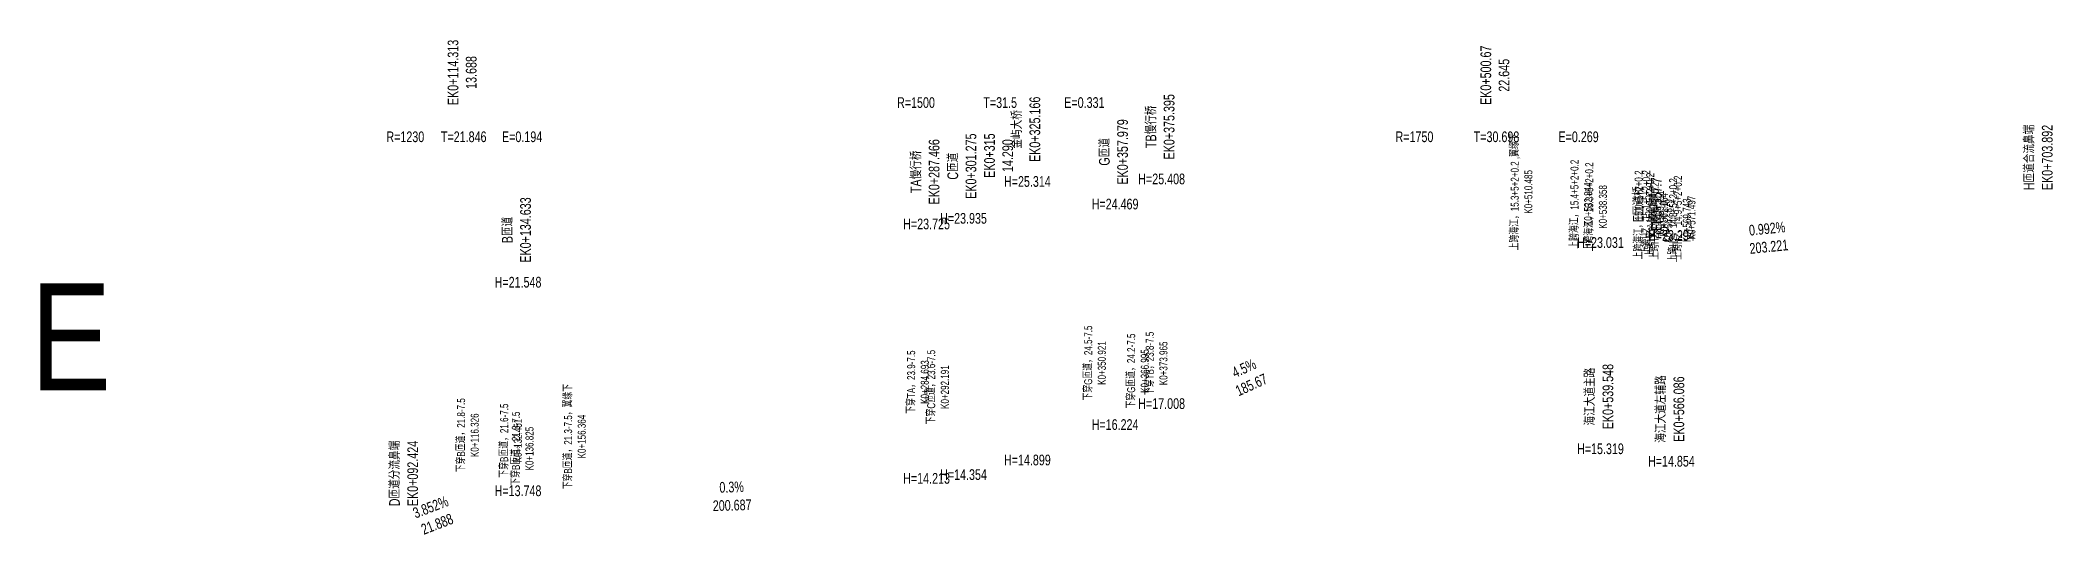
# Model space of a CAD drawing. Extents: x 0 to 558779, y 0 to 2762081.
# Drawn here: x 530991 to 531743, y 2751711 to 2751896 of the extents above; entities that cross this region are included whole.
import ezdxf
from ezdxf.enums import TextEntityAlignment as Align

# ---------------------------------------------------------------- set-up
doc = ezdxf.new("R2010")
doc.units = 0
doc.header["$LTSCALE"] = 20
doc.linetypes.add('HIDDEN', pattern=[0.375, 0.25, -0.125])
for name, color, linetype in [('CtrlPt', 7, 'Continuous'), ('ZdmBz-E', 3, 'Continuous'), ('ZdsjName', 7, 'Continuous')]:
    doc.layers.add(name, color=color, linetype=linetype)
doc.styles.get("Standard").update_dxf_attribs({"font": 'fsdb_e.shx', "width": 0.7, "bigfont": 'hzdx.shx'})

msp = doc.modelspace()

# ---------------------------------------------------------------- texts
at = {"layer": 'CtrlPt', "color": 3, "width": 0.75}
for s, p in [('上跨海江，15.3+5+2+0.2 ,翼缘下', (531544.578, 2751839.257)), ('上跨海江，15.4+5+2+0.2', (531566.937, 2751834.632)), ('上跨海江，15.3+5+2+0.2', (531572.451, 2751833.632)), ('上跨海江，15.0+5+2+0.2', (531590.937, 2751830.632)), ('上跨HZ，15.1+5+2+0.2', (531593.804, 2751831.632)), ('上跨HZ，15.0+5+2+0.2', (531595.257, 2751830.632)), ('上跨HZ，14.8+5+2+0.2', (531603.836, 2751828.632)), ('上跨HZ，14.9+5+2+0.2', (531605.59, 2751829.632)), ('上跨HZ，15+5+2+0.2', (531596.972, 2751828.382)), ('下穿G匝道，24.5-7.5', (531385.014, 2751775.257)), ('下穿G匝道，24.2-7.5', (531401.088, 2751772.257)), ('下穿TB，23.8-7.5', (531408.058, 2751775.132)), ('下穿TA，23.9-7.5', (531318.786, 2751768.132)), ('下穿C匝道，23.6-7.5', (531326.284, 2751766.257)), ('下穿B匝道，21.8-7.5', (531150.419, 2751748.257)), ('下穿B匝道，21.3-7.5，翼缘下', (531190.457, 2751747.757)), ('下穿B匝道，21.6-7.5', (531166.544, 2751746.257)), ('下穿B匝道，21.3-7.5', (531170.918, 2751743.257))]:
    msp.add_text(s, height=3, rotation=90, dxfattribs=at).set_placement(p, align=Align.BOTTOM_CENTER)
for s, p in [('K0+510.485', (531545.778, 2751839.257)), ('K0+532.844', (531568.137, 2751834.632)), ('K0+538.358', (531573.651, 2751833.632)), ('K0+556.844', (531592.137, 2751830.632)), ('K0+559.711', (531595.004, 2751831.632)), ('K0+561.164', (531596.457, 2751830.632)), ('K0+562.879', (531598.172, 2751828.382)), ('K0+569.743', (531605.036, 2751828.632)), ('K0+571.497', (531606.79, 2751829.632)), ('K0+350.921', (531386.214, 2751775.257)), ('K0+373.965', (531409.258, 2751775.132)), ('K0+284.693', (531319.986, 2751768.132)), ('K0+366.995', (531402.288, 2751772.257)), ('K0+292.191', (531327.484, 2751766.257)), ('K0+116.326', (531151.619, 2751748.257)), ('K0+132.451', (531167.744, 2751746.257)), ('K0+156.364', (531191.657, 2751747.757)), ('K0+136.825', (531172.118, 2751743.257))]:
    msp.add_text(s, height=3, rotation=90, dxfattribs=at).set_placement(p, align=Align.TOP_CENTER)
at = {"layer": 'ZdmBz-E', "linetype": 'HIDDEN', "width": 0.75001}
for s, p in [('EK0+114.313', (531148.206, 2751883.902)), ('EK0+500.67', (531534.563, 2751882.852)), ('EK0+315', (531348.893, 2751852.802))]:
    msp.add_text(s, height=4, rotation=90, dxfattribs=at).set_placement(p, align=Align.BOTTOM_CENTER)
for s, p in [('13.688', (531149.806, 2751883.902)), ('22.645', (531536.163, 2751882.852)), ('14.290', (531350.493, 2751852.802))]:
    msp.add_text(s, height=4, rotation=90, dxfattribs=at).set_placement(p, align=Align.TOP_CENTER)
for s, p in [('R=1500', (531318.193, 2751872.652)), ('T=31.5', (531349.693, 2751872.652)), ('E=0.331', (531381.193, 2751872.652)), ('R=1230', (531127.16, 2751859.852)), ('T=21.846', (531149.006, 2751859.852)), ('E=0.194', (531170.852, 2751859.852)), ('R=1750', (531504.665, 2751859.852)), ('T=30.698', (531535.363, 2751859.852)), ('E=0.269', (531566.062, 2751859.852))]:
    msp.add_text(s, height=4, dxfattribs=at).set_placement(p, align=Align.MIDDLE_CENTER)
at = {"layer": 'ZdmBz-E', "width": 0.75001}
for s, rotation, p in [('EK0+325.166', 90, (531360.659, 2751862.647)), ('EK0+375.395', 90, (531410.888, 2751863.587)), ('EK0+357.979', 90, (531393.472, 2751854.197)), ('EK0+287.466', 90, (531322.959, 2751846.757)), ('EK0+301.275', 90, (531336.768, 2751848.857)), ('EK0+703.892', 90, (531739.385, 2751852.111)), ('EK0+557.7', 90, (531593.193, 2751834.614)), ('EK0+134.633', 90, (531170.126, 2751824.997)), ('203.221', 5.663037, (531637.053, 2751820.738)), ('185.67', 24.22774, (531442.856, 2751768.953)), ('EK0+539.548', 90, (531575.041, 2751762.697)), ('EK0+566.086', 90, (531601.579, 2751758.047)), ('EK0+092.424', 90, (531127.917, 2751733.955)), ('200.687', 1.718356, (531249.373, 2751724.097)), ('21.888', 21.067456, (531138.349, 2751716.924))]:
    msp.add_text(s, height=4, rotation=rotation, dxfattribs=at).set_placement(p, align=Align.TOP_CENTER)
for s, rotation, p in [('金屿大桥', 90, (531359.059, 2751862.647)), ('TB慢行桥', 90, (531409.288, 2751863.587)), ('G匝道', 90, (531391.872, 2751854.197)), ('H匝道合流鼻端', 90, (531737.785, 2751852.111)), ('TA慢行桥', 90, (531321.359, 2751846.757)), ('C匝道', 90, (531335.168, 2751848.857)), ('E匝道桥', 90, (531591.593, 2751834.614)), ('B匝道', 90, (531168.526, 2751824.997)), ('0.992%', 5.663037, (531636.895, 2751822.33)), ('4.5%', 24.22774, (531442.2, 2751770.412)), ('海江大道主路', 90, (531573.441, 2751762.697)), ('海江大道左辅路', 90, (531599.979, 2751758.047)), ('D匝道分流鼻端', 90, (531126.317, 2751733.955)), ('0.3%', 1.718356, (531249.325, 2751725.696)), ('3.852%', 21.067456, (531137.774, 2751718.417))]:
    msp.add_text(s, height=4, rotation=rotation, dxfattribs=at).set_placement(p, align=Align.BOTTOM_CENTER)
for s, p in [('H=25.314', (531359.859, 2751843.147)), ('H=25.408', (531410.088, 2751844.087)), ('H=24.469', (531392.672, 2751834.697)), ('H=23.725', (531322.159, 2751827.257)), ('H=23.935', (531335.968, 2751829.357)), ('H=23.031', (531574.241, 2751820.314)), ('H=23.294', (531600.779, 2751822.945)), ('H=21.548', (531169.326, 2751805.487)), ('H=17.008', (531410.088, 2751760.085)), ('H=16.224', (531392.672, 2751752.247)), ('H=15.319', (531574.241, 2751743.197)), ('H=14.899', (531359.859, 2751738.999)), ('H=14.854', (531600.779, 2751738.547)), ('H=14.213', (531322.159, 2751732.133)), ('H=14.354', (531335.968, 2751733.548)), ('H=13.748', (531169.326, 2751727.486))]:
    msp.add_text(s, height=4, dxfattribs=at).set_placement(p, align=Align.MIDDLE_CENTER)
at = {"layer": 'ZdsjName', "color": 3, "width": 0.85}
msp.add_text('E', height=40, dxfattribs=at).set_placement((531017.193, 2751785.007), align=Align.MIDDLE_RIGHT)

doc.saveas('drawing.dxf')
